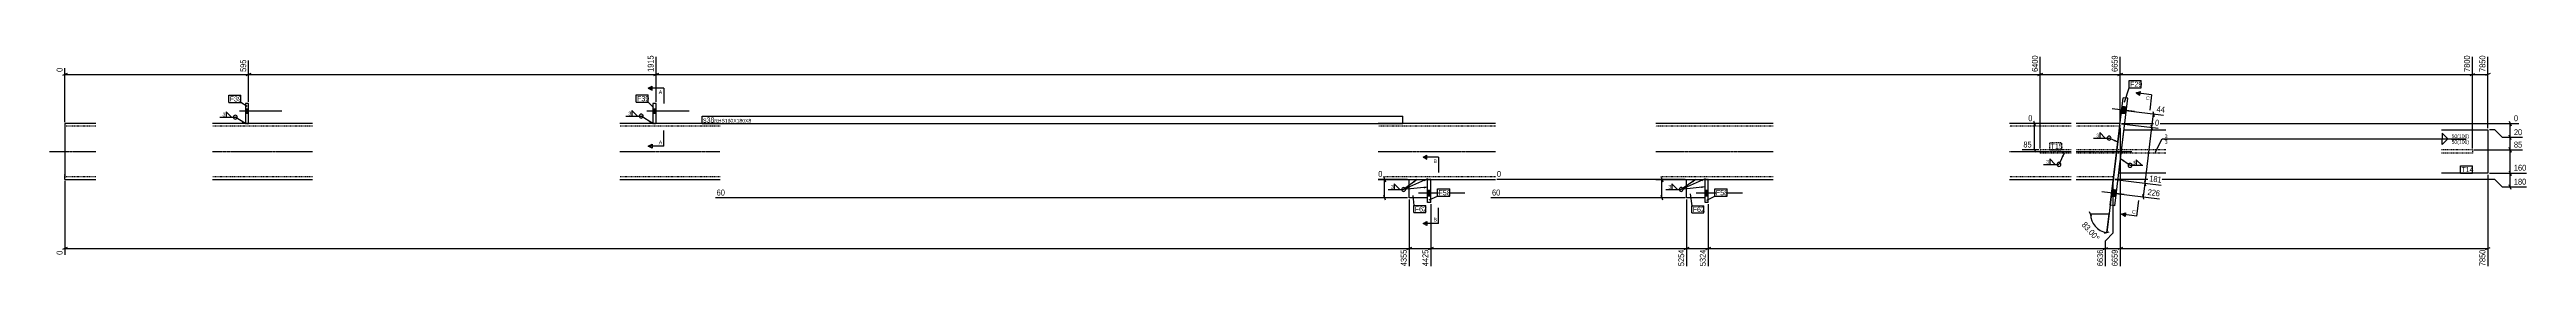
# Model space of a CAD drawing. Header units: millimetres. Extents: x 5277 to 67222, y 8 to 1401.
# Drawn here: x 44826 to 52851, y 8 to 692 of the extents above; entities that cross this region are included whole.
import ezdxf

# ---------------------------------------------------------------- set-up
doc = ezdxf.new("R2010")
doc.units = ezdxf.units.MM
doc.linetypes.add('DXK_LINE_DOT2', pattern=[3.9198, 1.9599, -1.9599])
doc.linetypes.add('DXK_LINE_DOT3', pattern=[5.9187, 2.979, -0.9799, 0.9799, -0.9799])
for name, color, linetype in [('MÅLSÆTNING', 7, 'Continuous'), ('STÅL', 7, 'Continuous'), ('TEKST', 7, 'Continuous')]:
    doc.layers.add(name, color=color, linetype=linetype)
doc.styles.add('Arial', font='ARIAL.TTF', dxfattribs={"height": 0.2})
doc.styles.add('Arial Narrow', font='ARIALN.TTF', dxfattribs={"height": 0.2})

msp = doc.modelspace()

# ---------------------------------------------------------------- hatches: boundary and pattern name
at = {"layer": 'STÅL', "linetype": 'Continuous'}
for points in [[(45470.6, 505.3), (45470.6, 519.3), (45460.6, 519.3), (45460.6, 505.3)], [(45470.6, 505.3), (45470.6, 519.3), (45460.6, 519.3), (45460.6, 505.3)], [(46790.6, 505.3), (46790.6, 519.3), (46780.6, 519.3), (46780.6, 505.3)], [(46790.6, 505.3), (46790.6, 519.3), (46780.6, 519.3), (46780.6, 505.3)], [(51540.9, 527.2), (51538.2, 505.4), (51553.1, 503.6), (51555.8, 525.4)], [(51540.9, 527.2), (51538.2, 505.4), (51553.1, 503.6), (51555.8, 525.4)], [(49290.6, 256.3), (49290.6, 238.3), (49300.6, 238.3), (49300.6, 256.3)], [(49290.6, 256.3), (49290.6, 238.3), (49300.6, 238.3), (49300.6, 256.3)], [(50189.6, 256.3), (50189.6, 238.3), (50199.6, 238.3), (50199.6, 256.3)], [(50189.6, 256.3), (50189.6, 238.3), (50199.6, 238.3), (50199.6, 256.3)], [(51508, 259.3), (51505.3, 237.4), (51520.2, 235.6), (51522.9, 257.4)], [(51508, 259.3), (51505.3, 237.4), (51520.2, 235.6), (51522.9, 257.4)]]:
    msp.add_hatch(color=96, dxfattribs=at).paths.add_polyline_path(points)
at = {"layer": 'TEKST', "linetype": 'Continuous'}
for points in [[(45451.7, 481.6), (45460.6, 472.3), (45448.4, 476.3)], [(46771.8, 481.7), (46780.6, 472.3), (46768.4, 476.5)], [(51516.7, 421), (51526.9, 413), (51514.2, 415.2)], [(51344.9, 367.3), (51352.9, 377.3), (51350.6, 364.7)], [(49244.7, 287.3), (49256.6, 292.3), (49248.4, 282.3)], [(50147.5, 287.9), (50159.6, 292.3), (50151.1, 282.7)], [(50176.9, 291.4), (50189.6, 293.6), (50179.4, 285.7)], [(50176.9, 270.1), (50189.6, 268.3), (50177.5, 263.8)]]:
    msp.add_hatch(color=3, dxfattribs=at).paths.add_polyline_path(points)

# ---------------------------------------------------------------- linework, layer by layer
at = {"layer": 'MÅLSÆTNING', "color": 7, "linetype": 'Continuous'}
for p, q in [((44875.6, 477.3), (44875.6, 651.6)), ((45470.6, 542.3), (45470.6, 675.9)), ((45470.6, 542.3), (45470.6, 675.9)), ((46790.6, 542.3), (46790.6, 688.1)), ((46790.6, 542.3), (46790.6, 688.1)), ((51275.6, 392.3), (51275.6, 688.1)), ((51534.1, 477.3), (51534.1, 688.1)), ((52675.6, 392.3), (52675.6, 688.1)), ((52725.6, 457.3), (52725.6, 688.1)), ((44883.1, 633.9), (44868.1, 627.9)), ((44875.6, 630.9), (45470.6, 630.9)), ((45478.1, 633.9), (45463.1, 627.9)), ((45463.1, 627.9), (45478.1, 633.9)), ((45470.6, 630.9), (46790.6, 630.9)), ((46798.1, 633.9), (46783.1, 627.9)), ((46783.1, 627.9), (46798.1, 633.9)), ((46790.6, 630.9), (51275.6, 630.9)), ((51268.1, 627.9), (51283.1, 633.9)), ((51526.6, 627.9), (51541.6, 633.9)), ((52668.1, 627.9), (52683.1, 633.9)), ((52675.6, 630.9), (52725.6, 630.9)), ((52733.1, 633.9), (52718.1, 627.9)), ((51544.5, 515.7), (51674.9, 499.7)), ((51636.9, 459.7), (51642.3, 503.7)), ((51640.2, 511.5), (51644.4, 495.9)), ((51284, 472.3), (51236.6, 472.3)), ((51260.3, 464.8), (51254.3, 479.8)), ((51257.3, 387.3), (51257.3, 472.3)), ((51533.5, 467.4), (51491, 121)), ((51534.1, 459.2), (51534.1, 12)), ((51534.1, 459.2), (51534.1, 12)), ((51539.1, 471.7), (51657.4, 457.2)), ((51639, 451.9), (51634.8, 467.5)), ((52748, 452.3), (52730.6, 452.3)), ((52748, 452.3), (52730.6, 452.3)), ((52795, 479.8), (52801, 464.8)), ((51270.6, 387.3), (51217.2, 387.3)), ((51254.3, 394.8), (51260.3, 379.8)), ((52680.6, 387.3), (52838.2, 387.3)), ((52801, 379.8), (52795, 394.8)), ((52798, 312.3), (52798, 387.3)), ((44875.6, 287.3), (44875.6, 48.6)), ((49225.6, 292.3), (49130.6, 292.3)), ((49148.2, 299.8), (49154.2, 284.8)), ((49151.2, 232.3), (49151.2, 292.3)), ((50124.6, 292.3), (49515.1, 292.3)), ((50046.8, 299.8), (50052.8, 284.8)), ((50049.8, 232.3), (50049.8, 292.3)), ((51511.6, 247.7), (51661.4, 229.3)), ((52748, 292.3), (51517, 292.3)), ((51517, 291.7), (51666.8, 273.3)), ((51611.5, 227.9), (51607.3, 243.5)), ((51609.4, 235.7), (51614.8, 279.7)), ((51612.7, 287.5), (51616.9, 271.9)), ((52725.6, 307.3), (52725.6, 12)), ((52730.6, 312.3), (52850.3, 312.3)), ((52730.6, 312.3), (52850.3, 312.3)), ((52773, 267.3), (52748, 292.3)), ((52850.3, 267.3), (52773, 267.3)), ((52795, 319.8), (52801, 304.8)), ((52795, 319.8), (52801, 304.8)), ((52801, 259.8), (52795, 274.8)), ((52798, 267.3), (52798, 312.3)), ((49225.6, 232.3), (46983.6, 232.3)), ((49154.2, 224.8), (49148.2, 239.8)), ((49230.6, 227.3), (49230.6, 12)), ((49300.6, 212.3), (49300.6, 12)), ((49300.6, 212.3), (49300.6, 12)), ((50124.6, 232.3), (49495.6, 232.3)), ((50052.8, 224.8), (50046.8, 239.8)), ((50129.6, 227.3), (50129.6, 12)), ((50199.6, 212.3), (50199.6, 12)), ((51441.3, 173), (51435.3, 188)), ((51438.3, 180.5), (51498.3, 180.5)), ((51491, 121), (51498.3, 180.5)), ((51483.2, 118.9), (51498.8, 123)), ((44883.1, 72.3), (44868.1, 66.3)), ((49238.1, 72.3), (49223.1, 66.3)), ((49230.6, 69.3), (49300.6, 69.3)), ((49308.1, 72.3), (49293.1, 66.3)), ((49293.1, 66.3), (49308.1, 72.3)), ((50137.1, 72.3), (50122.1, 66.3)), ((50129.6, 69.3), (50199.6, 69.3)), ((50192.1, 66.3), (50207.1, 72.3)), ((51541.6, 72.3), (51526.6, 66.3)), ((51541.6, 72.3), (51526.6, 66.3)), ((51534.1, 69.3), (52725.6, 69.3)), ((52718.1, 66.3), (52733.1, 72.3))]:
    msp.add_line(p, q, dxfattribs=at)
msp.add_arc((51498.3, 180.5), 60, 180, 263, dxfattribs=at)
at = {"layer": 'STÅL', "color": 96, "linetype": 'Continuous'}
for p, q in [((45578.1, 512.3), (45440.6, 512.3)), ((45578.1, 512.3), (45440.6, 512.3)), ((45470.6, 519.3), (45460.6, 519.3)), ((45470.6, 519.3), (45460.6, 519.3)), ((45470.6, 505.3), (45460.6, 505.3)), ((45470.6, 505.3), (45460.6, 505.3)), ((46898.1, 512.3), (46760.6, 512.3)), ((46898.1, 512.3), (46760.6, 512.3)), ((46790.6, 519.3), (46780.6, 519.3)), ((46790.6, 519.3), (46780.6, 519.3)), ((46790.6, 505.3), (46780.6, 505.3)), ((46790.6, 505.3), (46780.6, 505.3)), ((51580.7, 511.3), (51508.3, 520.2)), ((51580.7, 511.3), (51508.3, 520.2)), ((51553.1, 503.6), (51538.2, 505.4)), ((51553.1, 503.6), (51538.2, 505.4)), ((51555.8, 525.4), (51540.9, 527.2)), ((51555.8, 525.4), (51540.9, 527.2)), ((49410.6, 247.3), (49260.6, 247.3)), ((49410.6, 247.3), (49260.6, 247.3)), ((49300.6, 256.3), (49290.6, 256.3)), ((49300.6, 256.3), (49290.6, 256.3)), ((50310.6, 247.3), (50160.6, 247.3)), ((50310.6, 247.3), (50160.6, 247.3)), ((50199.6, 256.3), (50189.6, 256.3)), ((50199.6, 256.3), (50189.6, 256.3)), ((51547.8, 243.3), (51475.4, 252.2)), ((51547.8, 243.3), (51475.4, 252.2)), ((51522.9, 257.4), (51508, 259.3)), ((51522.9, 257.4), (51508, 259.3)), ((49300.6, 238.3), (49290.6, 238.3)), ((49300.6, 238.3), (49290.6, 238.3)), ((50199.6, 238.3), (50189.6, 238.3)), ((50199.6, 238.3), (50189.6, 238.3)), ((51520.2, 235.6), (51505.3, 237.4)), ((51520.2, 235.6), (51505.3, 237.4))]:
    msp.add_line(p, q, dxfattribs=at)
at = {"layer": 'STÅL', "color": 2, "linetype": 'Continuous'}
for p, q in [((45470.6, 537.3), (45460.6, 537.3)), ((45460.6, 537.3), (45460.6, 472.3)), ((45470.6, 472.3), (45470.6, 537.3)), ((46790.6, 537.3), (46780.6, 537.3)), ((46780.6, 537.3), (46780.6, 472.3)), ((46790.6, 472.3), (46790.6, 537.3)), ((51501.8, 208.6), (51544.4, 556)), ((51516.6, 206.8), (51559.3, 554.2)), ((51559.3, 554.2), (51544.4, 556)), ((44975.6, 472.3), (44875.6, 472.3)), ((44875.6, 472.3), (44875.6, 308.3)), ((45678.1, 472.3), (45353.1, 472.3)), ((46998.1, 472.3), (46673.1, 472.3)), ((49510.6, 472.3), (49130.6, 472.3)), ((50410.6, 472.3), (50029.6, 472.3)), ((51375.6, 472.3), (51175.6, 472.3)), ((51534.1, 472.3), (51391.9, 472.3)), ((51546.8, 452.3), (51682.6, 452.3)), ((52575.6, 452.3), (52725.6, 452.3)), ((52725.6, 452.3), (52725.6, 312.3)), ((44875.6, 308.3), (44875.6, 297)), ((44875.6, 292.3), (44875.6, 297)), ((44875.6, 292.3), (44975.6, 292.3)), ((45353.1, 292.3), (45678.1, 292.3)), ((46673.1, 292.3), (46998.1, 292.3)), ((49130.6, 292.3), (49510.6, 292.3)), ((49230.6, 232.3), (49230.6, 292.3)), ((49290.6, 217.3), (49290.6, 292.3)), ((49300.6, 217.3), (49300.6, 292.3)), ((50029.6, 292.3), (50410.6, 292.3)), ((50129.6, 232.3), (50129.6, 292.3)), ((50189.6, 217.3), (50189.6, 292.3)), ((50199.6, 217.3), (50199.6, 292.3)), ((51175.6, 292.3), (51375.6, 292.3)), ((51391.9, 292.3), (51512, 292.3)), ((51682.6, 312.3), (51529.6, 312.3)), ((52725.6, 312.3), (52575.6, 312.3)), ((49290.6, 232.3), (49230.6, 232.3)), ((49300.6, 217.3), (49290.6, 217.3)), ((50189.6, 232.3), (50129.6, 232.3)), ((50199.6, 217.3), (50189.6, 217.3)), ((51516.6, 206.8), (51501.8, 208.6))]:
    msp.add_line(p, q, dxfattribs=at)
at = {"layer": 'STÅL', "color": 7, "linetype": 'DXK_LINE_DOT2'}
for p, q in [((44975.6, 464.3), (44875.6, 464.3)), ((45678.1, 464.3), (45353.1, 464.3)), ((45460.6, 472.3), (45470.6, 472.3)), ((46998.1, 464.3), (46673.1, 464.3)), ((46780.6, 472.3), (46790.6, 472.3)), ((49510.6, 464.3), (49130.6, 464.3)), ((50410.6, 464.3), (50029.6, 464.3)), ((51375.6, 464.3), (51175.6, 464.3)), ((51533.2, 464.3), (51391.9, 464.3)), ((51512, 292.3), (51534.1, 472.3)), ((51529.6, 312.3), (51546.8, 452.3)), ((51375.6, 387.3), (51275.6, 387.3)), ((51275.6, 387.3), (51275.6, 377.3)), ((51375.6, 377.3), (51275.6, 377.3)), ((51682.6, 387.3), (51391.9, 387.3)), ((51682.6, 377.3), (51391.9, 377.3)), ((52675.6, 387.3), (52575.6, 387.3)), ((52675.6, 377.3), (52575.6, 377.3)), ((52675.6, 387.3), (52675.6, 377.3)), ((44875.6, 302.2), (44875.6, 308.3)), ((44875.6, 300.9), (44875.6, 302.2)), ((44875.6, 300.3), (44875.6, 300.9)), ((44975.6, 300.3), (44875.6, 300.3)), ((44875.6, 297), (44875.6, 300.3)), ((45678.1, 300.3), (45353.1, 300.3)), ((46998.1, 300.3), (46673.1, 300.3)), ((49510.6, 300.3), (49130.6, 300.3)), ((49230.6, 292.3), (49290.6, 292.3)), ((49300.6, 292.3), (49290.6, 292.3)), ((49290.6, 232.3), (49290.6, 292.3)), ((50410.6, 300.3), (50029.6, 300.3)), ((50129.6, 292.3), (50189.6, 292.3)), ((50199.6, 292.3), (50189.6, 292.3)), ((50189.6, 232.3), (50189.6, 292.3)), ((51375.6, 300.3), (51175.6, 300.3)), ((51513, 300.3), (51391.9, 300.3))]:
    msp.add_line(p, q, dxfattribs=at)
at = {"layer": 'STÅL', "color": 7, "linetype": 'DXK_LINE_DOT3'}
for p, q in [((44825.6, 382.3), (44975.6, 382.3)), ((45353.1, 382.3), (45678.1, 382.3)), ((46673.1, 382.3), (46998.1, 382.3)), ((49130.6, 382.3), (49510.6, 382.3)), ((50029.6, 382.3), (50410.6, 382.3)), ((51175.6, 382.3), (51375.6, 382.3)), ((51391.9, 382.3), (51573.1, 382.3))]:
    msp.add_line(p, q, dxfattribs=at)
at = {"layer": 'TEKST', "color": 3, "linetype": 'Continuous'}
for p, q in [((52595.9, 423.4), (52578, 441.3)), ((52578, 441.3), (52578, 423.4)), ((52578, 423.4), (52595.9, 423.4))]:
    msp.add_line(p, q, dxfattribs=at)

# ---------------------------------------------------------------- next in the draw order: wipeouts: each hides what was drawn before it
at = {"color": 0, "linetype": 'Continuous'}
for points, layer in [([(44871.6, 655.6), (44843.6, 655.6), (44843.6, 635.4), (44871.6, 635.4)], 'MÅLSÆTNING'), ([(45466.6, 679.9), (45438.6, 679.9), (45438.6, 635.4), (45466.6, 635.4)], 'MÅLSÆTNING'), ([(46786.6, 692.1), (46758.6, 692.1), (46758.6, 635.4), (46786.6, 635.4)], 'MÅLSÆTNING'), ([(51271.6, 692.1), (51243.6, 692.1), (51243.6, 635.4), (51271.6, 635.4)], 'MÅLSÆTNING'), ([(52721.6, 692.1), (52693.6, 692.1), (52693.6, 635.4), (52721.6, 635.4)], 'MÅLSÆTNING'), ([(51252.8, 476.3), (51252.8, 504.3), (51232.6, 504.3), (51232.6, 476.3)], 'MÅLSÆTNING'), ([(51679.4, 503.2), (51682.8, 531), (51650.7, 534.9), (51647.3, 507.1)], 'MÅLSÆTNING'), ([(51249.2, 391.3), (51249.2, 419.3), (51216.8, 419.3), (51216.8, 391.3)], 'MÅLSÆTNING'), ([(52838.5, 391.3), (52838.5, 419.3), (52806.1, 419.3), (52806.1, 391.3)], 'MÅLSÆTNING'), ([(49146.7, 296.3), (49146.7, 324.3), (46999.1, 324.3), (46999.1, 296.3)], 'MÅLSÆTNING'), ([(50045.3, 296.3), (50045.3, 324.3), (49511.1, 324.3), (49511.1, 296.3)], 'MÅLSÆTNING'), ([(52850.7, 316.3), (52850.7, 344.3), (52806.1, 344.3), (52806.1, 316.3)], 'MÅLSÆTNING'), ([(51667.6, 277.3), (51671, 305.1), (51626.8, 310.5), (51623.4, 282.7)], 'MÅLSÆTNING'), ([(50195.6, 64.7), (50167.6, 64.7), (50167.6, 8), (50195.6, 8)], 'MÅLSÆTNING'), ([(52721.6, 64.7), (52693.6, 64.7), (52693.6, 8), (52721.6, 8)], 'MÅLSÆTNING'), ([(46810.6, 568.2), (46810.6, 580.7), (46799.5, 580.7), (46799.5, 568.2)], 'TEKST'), ([(46810.6, 405.9), (46810.6, 418.4), (46799.5, 418.4), (46799.5, 405.9)], 'TEKST'), ([(49320.6, 345.2), (49320.6, 357.7), (49309.5, 357.7), (49309.5, 345.2)], 'TEKST')]:
    msp.add_wipeout(points, dxfattribs=at).dxf.layer = layer
at = {"color": 0}
for points, layer in [([(51451.3, 89.9), (51472.3, 108.4), (51423.6, 163.5), (51402.6, 144.9)], 'MÅLSÆTNING'), ([(45394.8, 494.6), (45394.8, 509.1), (45385.2, 509.1), (45385.2, 494.6)], 'TEKST'), ([(46710, 498.3), (46710, 512.8), (46700.3, 512.8), (46700.3, 498.3)], 'TEKST'), ([(46973.8, 475.8), (46973.8, 493.3), (46942.9, 493.3), (46942.9, 475.8)], 'TEKST'), ([(51465.8, 427.1), (51465.8, 441.6), (51456.1, 441.6), (51456.1, 427.1)], 'TEKST'), ([(52672.9, 315.8), (52672.9, 333.3), (52639.8, 333.3), (52639.8, 315.8)], 'TEKST'), ([(49359, 241), (49359, 258.5), (49325.9, 258.5), (49325.9, 241)], 'TEKST')]:
    msp.add_wipeout(points, dxfattribs=at).dxf.layer = layer

# ---------------------------------------------------------------- next in the draw order: hatches: boundary and pattern name
at = {"layer": 'TEKST', "linetype": 'Continuous'}
for points in [[(46778.1, 587), (46778.1, 580.7), (46765.6, 587)], [(46778.1, 405.9), (46778.1, 399.7), (46765.6, 399.7)], [(49288.1, 364), (49288.1, 357.7), (49275.6, 364)]]:
    msp.add_hatch(color=30, dxfattribs=at).paths.add_polyline_path(points)

# ---------------------------------------------------------------- next in the draw order: linework, layer by layer
at = {"layer": 'MÅLSÆTNING', "color": 7, "linetype": 'Continuous'}
for p, q in [((51275.6, 392.3), (51275.6, 688.1)), ((52675.6, 392.3), (52675.6, 688.1)), ((51283.1, 633.9), (51268.1, 627.9)), ((51275.6, 630.9), (51534.1, 630.9)), ((52668.1, 627.9), (52683.1, 633.9)), ((51539.1, 472.3), (52826, 472.3)), ((51539.1, 471.7), (51657.4, 457.2)), ((51639, 451.9), (51634.8, 467.5)), ((52773, 427.3), (52748, 452.3)), ((52838.2, 427.3), (52773, 427.3)), ((52838.2, 427.3), (52773, 427.3)), ((52801, 419.8), (52795, 434.8)), ((52801, 419.8), (52795, 434.8)), ((52798, 427.3), (52798, 472.3)), ((52798, 387.3), (52798, 427.3)), ((52680.6, 387.3), (52838.2, 387.3)), ((52795, 394.8), (52801, 379.8)), ((51512, 119.3), (51512, 287.3)), ((51512, 119.3), (51512, 287.3)), ((50129.6, 227.3), (50129.6, 12)), ((50199.6, 212.3), (50199.6, 12)), ((51487, 94.3), (51512, 119.3)), ((51487, 12), (51487, 94.3)), ((49300.6, 69.3), (50129.6, 69.3)), ((50122.1, 66.3), (50137.1, 72.3)), ((50207.1, 72.3), (50192.1, 66.3)), ((51479.5, 66.3), (51494.5, 72.3)), ((51487, 69.3), (51534.1, 69.3))]:
    msp.add_line(p, q, dxfattribs=at)
at = {"layer": 'TEKST', "color": 30, "linetype": 'Continuous'}
for p, q in [((46765.6, 587), (46778.1, 593.2)), ((46765.6, 587), (46778.1, 580.7)), ((46778.1, 580.7), (46778.1, 593.2)), ((46765.6, 399.7), (46778.1, 405.9)), ((46778.1, 405.9), (46778.1, 393.4)), ((46778.1, 393.4), (46765.6, 399.7)), ((49275.6, 364), (49288.1, 370.2)), ((49275.6, 364), (49288.1, 357.7)), ((49288.1, 357.7), (49288.1, 370.2))]:
    msp.add_line(p, q, dxfattribs=at)
at = {"layer": 'TEKST', "color": 7, "linetype": 'Continuous'}
for p, q in [((46815.6, 587), (46765.6, 587)), ((46815.6, 587), (46815.6, 537)), ((46815.6, 399.7), (46815.6, 449.7)), ((46815.6, 399.7), (46765.6, 399.7)), ((49325.6, 364), (49275.6, 364)), ((49325.6, 364), (49325.6, 314))]:
    msp.add_line(p, q, dxfattribs=at)
at = {"layer": 'TEKST', "color": 3, "linetype": 'Continuous'}
for p, q in [((45377.4, 493.1), (45427.5, 493.1)), ((45415.2, 493.1), (45397.4, 510.9)), ((45397.4, 510.9), (45397.4, 493.1)), ((45397.4, 493.1), (45415.2, 493.1)), ((45460.6, 472.3), (45427.5, 493.1)), ((46692.6, 496.8), (46742.7, 496.8)), ((46730.4, 496.8), (46712.5, 514.6)), ((46712.5, 514.6), (46712.5, 496.8)), ((46712.5, 496.8), (46730.4, 496.8)), ((46780.6, 472.3), (46742.7, 496.8)), ((51448.4, 425.6), (51498.5, 425.6)), ((51486.2, 425.6), (51468.3, 443.4)), ((51468.3, 443.4), (51468.3, 425.6)), ((51468.3, 425.6), (51486.2, 425.6)), ((51526.9, 413), (51498.5, 425.6))]:
    msp.add_line(p, q, dxfattribs=at)
for centre, start, end in [((45427.5, 493.1), 90, 270), ((45427.5, 493.1), 270, 90), ((46742.7, 496.8), 90, 270), ((46742.7, 496.8), 270, 90), ((51498.5, 425.6), 90, 270), ((51498.5, 425.6), 270, 90)]:
    msp.add_arc(centre, 6.25, start, end, dxfattribs=at)

# ---------------------------------------------------------------- next in the draw order: texts
at = {"layer": 'MÅLSÆTNING', "color": 3, "linetype": 'Continuous', "style": 'Arial Narrow'}
for s, height, rotation, p in [('0', 19.1, 90.00021, (44867.6, 639.4)), ('595', 19.09, 90.00021, (45462.6, 639.4)), ('1915', 19.09, 90.00021, (46782.6, 639.4)), ('6400', 19.09, 90.00021, (51267.6, 639.4)), ('7850', 19.09, 90.00021, (52717.6, 639.4)), ('44', 19.09, -7.00154, (51651.7, 510.6)), ('5324', 19.09, 90.00021, (50191.6, 12)), ('7850', 19.09, 90.00021, (52717.6, 12))]:
    msp.add_text(s, height=height, rotation=rotation, dxfattribs=at).set_placement(p)
for s, height, p in [('0', 19.1, (51236.6, 480.3)), ('85', 19.09, (51220.8, 395.3)), ('85', 19.09, (52810.1, 395.3))]:
    msp.add_text(s, height=height, dxfattribs=at).set_placement(p)
at = {"layer": 'MÅLSÆTNING', "color": 3, "style": 'Arial Narrow'}
msp.add_text('83.00°', height=19.09, rotation=-48.50088, dxfattribs=at).set_placement((51408.3, 144.6))
at = {"layer": 'TEKST', "color": 3, "linetype": 'Continuous', "style": 'Arial'}
for s, p in [('A', (46799.5, 568.2)), ('A', (46799.5, 405.9)), ('B', (49309.5, 345.2))]:
    msp.add_text(s, height=11.9, dxfattribs=at).set_placement(p)
at = {"layer": 'TEKST', "color": 3, "style": 'Arial Narrow'}
for p in [(45386.2, 495.6), (46701.3, 499.3), (51457.1, 428.1)]:
    msp.add_text('3', height=11.9, dxfattribs=at).set_placement(p)

# ---------------------------------------------------------------- next in the draw order: wipeouts: each hides what was drawn before it
at = {"color": 0, "linetype": 'Continuous'}
for points in [[(49143.1, 236.3), (49143.1, 264.3), (46983.2, 264.3), (46983.2, 236.3)], [(50041.7, 236.3), (50041.7, 264.3), (49495.3, 264.3), (49495.3, 236.3)], [(51662.2, 233.3), (51665.6, 261.1), (51621.4, 266.5), (51618, 238.7)], [(52850.7, 271.3), (52850.7, 299.3), (52806.1, 299.3), (52806.1, 271.3)]]:
    msp.add_wipeout(points, dxfattribs=at).dxf.layer = 'MÅLSÆTNING'
at = {"color": 0}
for points in [[(46973.8, 475.8), (46973.8, 493.3), (46942.9, 493.3), (46942.9, 475.8)], [(52672.9, 315.8), (52672.9, 333.3), (52639.8, 333.3), (52639.8, 315.8)], [(49359, 241), (49359, 258.5), (49325.9, 258.5), (49325.9, 241)]]:
    msp.add_wipeout(points, dxfattribs=at).dxf.layer = 'TEKST'

# ---------------------------------------------------------------- next in the draw order: hatches: boundary and pattern name
at = {"layer": 'TEKST', "linetype": 'Continuous'}
for points in [[(49277.9, 291.4), (49290.6, 293.6), (49280.4, 285.7)], [(49277.9, 268.9), (49290.6, 266.9), (49278.5, 262.7)]]:
    msp.add_hatch(color=3, dxfattribs=at).paths.add_polyline_path(points)

# ---------------------------------------------------------------- next in the draw order: linework, layer by layer
at = {"layer": 'MÅLSÆTNING', "color": 7, "linetype": 'Continuous'}
for p, q in [((51614.8, 279.7), (51636.9, 459.7)), ((51517, 291.7), (51666.8, 273.3)), ((51612.7, 287.5), (51616.9, 271.9))]:
    msp.add_line(p, q, dxfattribs=at)
at = {"layer": 'TEKST', "color": 7, "linetype": 'Continuous'}
for p, q in [((52636.8, 336.3), (52675.9, 336.3)), ((52636.8, 312.8), (52636.8, 336.3)), ((52675.9, 312.8), (52675.9, 336.3)), ((49322.9, 261.5), (49362, 261.5)), ((49322.9, 238), (49322.9, 261.5)), ((49362, 238), (49362, 261.5)), ((52636.8, 312.8), (52675.9, 312.8)), ((49322.9, 238), (49362, 238))]:
    msp.add_line(p, q, dxfattribs=at)

# ---------------------------------------------------------------- next in the draw order: texts
at = {"layer": 'MÅLSÆTNING', "color": 3, "linetype": 'Continuous', "style": 'Arial Narrow'}
for s, height, p in [('160', 19.09, (52810.1, 320.3)), ('60', 19.09, (46987.2, 240.3)), ('0', 19.1, (49130.6, 300.3)), ('60', 19.09, (49499.3, 240.3)), ('0', 19.1, (49515.1, 300.3)), ('180', 19.09, (52810.1, 275.3))]:
    msp.add_text(s, height=height, dxfattribs=at).set_placement(p)
for s, p in [('226', (51622.4, 242.2)), ('181', (51627.8, 286.2))]:
    msp.add_text(s, height=19.09, rotation=-7.00154, dxfattribs=at).set_placement(p)
at = {"layer": 'TEKST', "color": 3, "style": 'Arial Narrow'}
for s, p in [('T14', (52639.8, 315.8)), ('F58', (49325.9, 241))]:
    msp.add_text(s, height=16.7, dxfattribs=at).set_placement(p)

# ---------------------------------------------------------------- next in the draw order: wipeouts: each hides what was drawn before it
at = {"color": 0, "linetype": 'Continuous'}
for points, layer in [([(51530.1, 692.1), (51502.1, 692.1), (51502.1, 635.4), (51530.1, 635.4)], 'MÅLSÆTNING'), ([(52826.3, 476.3), (52826.3, 504.3), (52806.1, 504.3), (52806.1, 476.3)], 'MÅLSÆTNING'), ([(49296.6, 64.7), (49268.6, 64.7), (49268.6, 8), (49296.6, 8)], 'MÅLSÆTNING'), ([(50125.6, 64.7), (50097.6, 64.7), (50097.6, 8), (50125.6, 8)], 'MÅLSÆTNING'), ([(51530.1, 64.7), (51502.1, 64.7), (51502.1, 8), (51530.1, 8)], 'MÅLSÆTNING'), ([(51629.1, 547.9), (51630.6, 560.3), (51618.6, 561.7), (51617.1, 549.3)], 'TEKST'), ([(52656.4, 424.9), (52656.4, 439.4), (52607.2, 439.4), (52607.2, 424.9)], 'TEKST'), ([(51584, 180.8), (51585.5, 193.2), (51573.6, 194.7), (51572, 182.2)], 'TEKST')]:
    msp.add_wipeout(points, dxfattribs=at).dxf.layer = layer
at = {"color": 0}
for points in [[(46762.3, 544.7), (46762.3, 562.2), (46729.2, 562.2), (46729.2, 544.7)], [(45442.3, 543.9), (45442.3, 561.4), (45409.2, 561.4), (45409.2, 543.9)], [(49207.1, 475.8), (49207.1, 488.3), (46979.1, 488.3), (46979.1, 475.8)], [(51303.4, 342.1), (51303.4, 356.6), (51293.8, 356.6), (51293.8, 342.1)], [(50079.3, 261.4), (50079.3, 275.9), (50069.7, 275.9), (50069.7, 261.4)], [(50182.4, 186.9), (50182.4, 204.4), (50149.4, 204.4), (50149.4, 186.9)]]:
    msp.add_wipeout(points, dxfattribs=at).dxf.layer = 'TEKST'

# ---------------------------------------------------------------- next in the draw order: hatches: boundary and pattern name
at = {"layer": 'TEKST', "linetype": 'Continuous'}
for points in [[(51599.1, 570.4), (51598.3, 564.2), (51586.7, 572)], [(51551.7, 184.7), (51551, 178.5), (51538.6, 180.1)]]:
    msp.add_hatch(color=30, dxfattribs=at).paths.add_polyline_path(points)

# ---------------------------------------------------------------- next in the draw order: linework, layer by layer
at = {"layer": 'MÅLSÆTNING', "color": 7, "linetype": 'Continuous'}
for p, q in [((51534.1, 477.3), (51534.1, 688.1)), ((51541.6, 633.9), (51526.6, 627.9)), ((51534.1, 630.9), (52675.6, 630.9)), ((52773, 427.3), (52748, 452.3)), ((49230.6, 227.3), (49230.6, 12)), ((51487, 94.3), (51512, 119.3)), ((51487, 12), (51487, 94.3)), ((44875.6, 69.3), (49230.6, 69.3)), ((49223.1, 66.3), (49238.1, 72.3)), ((50199.6, 69.3), (51487, 69.3)), ((51479.5, 66.3), (51494.5, 72.3))]:
    msp.add_line(p, q, dxfattribs=at)
at = {"layer": 'TEKST', "color": 30, "linetype": 'Continuous'}
for p, q in [((51586.7, 572), (51599.8, 576.6)), ((51586.7, 572), (51598.3, 564.2)), ((51598.3, 564.2), (51599.8, 576.6)), ((51538.6, 180.1), (51551.7, 184.7)), ((51550.2, 172.3), (51538.6, 180.1)), ((51551.7, 184.7), (51550.2, 172.3))]:
    msp.add_line(p, q, dxfattribs=at)
at = {"layer": 'TEKST', "color": 7, "linetype": 'Continuous'}
for p, q in [((51636.3, 565.9), (51586.7, 572)), ((51588.2, 174), (51538.6, 180.1)), ((51588.2, 174), (51594.3, 223.6))]:
    msp.add_line(p, q, dxfattribs=at)
at = {"layer": 'TEKST', "color": 3, "linetype": 'Continuous'}
for p, q in [((52578, 423.4), (52595.9, 423.4)), ((52595.9, 423.4), (52578, 405.5)), ((52578, 405.5), (52578, 423.4)), ((51286, 340.6), (51336.1, 340.6)), ((51323.8, 340.6), (51306, 358.5)), ((51306, 358.5), (51306, 340.6)), ((51306, 340.6), (51323.8, 340.6)), ((51352.9, 377.3), (51336.1, 340.6)), ((50062, 259.9), (50112.1, 259.9)), ((50099.8, 259.9), (50081.9, 277.8)), ((50081.9, 277.8), (50081.9, 259.9)), ((50081.9, 259.9), (50099.8, 259.9)), ((50189.6, 293.6), (50112.1, 259.9)), ((50159.6, 292.3), (50112.1, 259.9)), ((50189.6, 268.3), (50112.1, 259.9))]:
    msp.add_line(p, q, dxfattribs=at)
for centre, start, end in [((51336.1, 340.6), 90, 270), ((51336.1, 340.6), 270, 90), ((50112.1, 259.9), 90, 270), ((50112.1, 259.9), 270, 90)]:
    msp.add_arc(centre, 6.25, start, end, dxfattribs=at)

# ---------------------------------------------------------------- next in the draw order: texts
at = {"layer": 'MÅLSÆTNING', "color": 3, "linetype": 'Continuous', "style": 'Arial Narrow'}
for s, p in [('6659', (51526.1, 639.4)), ('4425', (49292.6, 12)), ('5254', (50121.6, 12)), ('6659', (51526.1, 12))]:
    msp.add_text(s, height=19.09, rotation=90.00021, dxfattribs=at).set_placement(p)
msp.add_text('0', height=19.1, dxfattribs=at).set_placement((52810.1, 480.3))
at = {"layer": 'TEKST', "color": 3, "linetype": 'Continuous', "style": 'Arial'}
for p in [(51617.1, 549.3), (51572, 182.2)]:
    msp.add_text('C', height=11.9, rotation=-7.00154, dxfattribs=at).set_placement(p)
at = {"layer": 'TEKST', "color": 3, "style": 'Arial Narrow'}
for p in [(51294.8, 343.1), (50070.7, 262.4)]:
    msp.add_text('3', height=11.9, dxfattribs=at).set_placement(p)

# ---------------------------------------------------------------- next in the draw order: wipeouts: each hides what was drawn before it
at = {"color": 0, "linetype": 'Continuous'}
msp.add_wipeout([(51661.9, 460.7), (51665.3, 488.5), (51645.3, 490.9), (51641.9, 463.1)], dxfattribs=at).dxf.layer = 'MÅLSÆTNING'
at = {"color": 0}
for points in [[(46762.3, 544.7), (46762.3, 562.2), (46729.2, 562.2), (46729.2, 544.7)], [(45442.3, 543.9), (45442.3, 561.4), (45409.2, 561.4), (45409.2, 543.9)], [(49207.1, 475.8), (49207.1, 488.3), (46979.1, 488.3), (46979.1, 475.8)], [(51583.5, 339.2), (51583.5, 353.7), (51573.9, 353.7), (51573.9, 339.2)], [(49180, 261.1), (49180, 275.6), (49170.4, 275.6), (49170.4, 261.1)], [(50182.4, 186.9), (50182.4, 204.4), (50149.4, 204.4), (50149.4, 186.9)]]:
    msp.add_wipeout(points, dxfattribs=at).dxf.layer = 'TEKST'

# ---------------------------------------------------------------- next in the draw order: hatches: boundary and pattern name
at = {"layer": 'TEKST', "linetype": 'Continuous'}
msp.add_hatch(color=3, dxfattribs=at).paths.add_polyline_path([(51543.8, 349.5), (51535.4, 359.3), (51547.4, 354.7)])

# ---------------------------------------------------------------- next in the draw order: linework, layer by layer
at = {"layer": 'TEKST', "color": 7, "linetype": 'Continuous'}
for p, q in [((45406.2, 564.4), (45445.3, 564.4)), ((45406.2, 540.9), (45406.2, 564.4)), ((45445.3, 540.9), (45445.3, 564.4)), ((46726.2, 565.2), (46765.3, 565.2)), ((46726.2, 541.7), (46726.2, 565.2)), ((46765.3, 541.7), (46765.3, 565.2)), ((51636.3, 565.9), (51630.2, 516.2)), ((45406.2, 540.9), (45445.3, 540.9)), ((45465.5, 528), (45445.3, 540.9)), ((46726.2, 541.7), (46765.3, 541.7)), ((46782.9, 524), (46765.3, 541.7)), ((46939.9, 496.3), (49210.1, 496.3)), ((46939.9, 472.8), (46939.9, 496.3)), ((49210.1, 472.8), (49210.1, 496.3)), ((46939.9, 472.8), (49210.1, 472.8)), ((50141.4, 245.4), (50146.4, 207.4)), ((50146.4, 207.4), (50185.4, 207.4)), ((50146.4, 183.9), (50146.4, 207.4)), ((50146.4, 183.9), (50185.4, 183.9)), ((50185.4, 183.9), (50185.4, 207.4))]:
    msp.add_line(p, q, dxfattribs=at)
at = {"layer": 'TEKST', "color": 3, "linetype": 'Continuous'}
for p, q in [((51535.4, 359.3), (51566.2, 337.7)), ((51566.2, 337.7), (51607.5, 337.7)), ((51604, 337.7), (51586.1, 355.6)), ((51586.1, 355.6), (51586.1, 337.7)), ((51586.1, 337.7), (51604, 337.7)), ((49162.6, 259.6), (49212.8, 259.6)), ((49200.4, 259.6), (49182.6, 277.4)), ((49182.6, 277.4), (49182.6, 259.6)), ((49182.6, 259.6), (49200.4, 259.6)), ((49290.6, 293.6), (49212.8, 259.6)), ((49256.6, 292.3), (49212.8, 259.6)), ((49290.6, 266.9), (49212.8, 259.6))]:
    msp.add_line(p, q, dxfattribs=at)
for centre, start, end in [((51566.2, 337.7), 90, 270), ((51566.2, 337.7), 270, 90), ((49212.8, 259.6), 90, 270), ((49212.8, 259.6), 270, 90)]:
    msp.add_arc(centre, 6.25, start, end, dxfattribs=at)

# ---------------------------------------------------------------- next in the draw order: texts
at = {"layer": 'MÅLSÆTNING', "color": 3, "linetype": 'Continuous', "style": 'Arial Narrow'}
msp.add_text('0', height=19.1, rotation=-7.00154, dxfattribs=at).set_placement((51646.3, 466.6))
at = {"layer": 'TEKST', "color": 3, "style": 'Arial Narrow'}
for s, height, p in [('F39', 16.7, (45409.2, 543.9)), ('F39', 16.7, (46729.2, 544.7)), ('s38', 16.7, (46942.9, 475.8)), ('RHS180X180X8', 11.93, (46979.1, 475.8)), ('3', 11.9, (51574.9, 340.2)), ('3', 11.9, (49171.4, 262.1)), ('F62', 16.7, (50149.4, 186.9))]:
    msp.add_text(s, height=height, dxfattribs=at).set_placement(p)

# ---------------------------------------------------------------- next in the draw order: wipeouts: each hides what was drawn before it
at = {"color": 0, "linetype": 'Continuous'}
for points, layer in [([(52671.6, 692.1), (52643.6, 692.1), (52643.6, 635.4), (52671.6, 635.4)], 'MÅLSÆTNING'), ([(52838.5, 431.3), (52838.5, 459.3), (52806.1, 459.3), (52806.1, 431.3)], 'MÅLSÆTNING'), ([(44871.6, 64.7), (44843.6, 64.7), (44843.6, 44.6), (44871.6, 44.6)], 'MÅLSÆTNING'), ([(49226.6, 64.7), (49198.6, 64.7), (49198.6, 8), (49226.6, 8)], 'MÅLSÆTNING'), ([(51483, 64.7), (51455, 64.7), (51455, 8), (51483, 8)], 'MÅLSÆTNING'), ([(52656.4, 406.2), (52656.4, 420.7), (52607.2, 420.7), (52607.2, 406.2)], 'TEKST')]:
    msp.add_wipeout(points, dxfattribs=at).dxf.layer = layer
at = {"color": 0}
for points in [[(51342.2, 390.8), (51342.2, 408.3), (51309.1, 408.3), (51309.1, 390.8)], [(49282, 187.8), (49282, 205.3), (49248.9, 205.3), (49248.9, 187.8)]]:
    msp.add_wipeout(points, dxfattribs=at).dxf.layer = 'TEKST'

# ---------------------------------------------------------------- next in the draw order: texts
at = {"layer": 'MÅLSÆTNING', "color": 3, "linetype": 'Continuous', "style": 'Arial Narrow'}
for s, height, p in [('7800', 19.09, (52667.6, 639.4)), ('0', 19.1, (44867.6, 48.6)), ('4355', 19.09, (49222.6, 12)), ('6636', 19.09, (51479, 12))]:
    msp.add_text(s, height=height, rotation=90.00021, dxfattribs=at).set_placement(p)
msp.add_text('20', height=19.09, dxfattribs=at).set_placement((52810.1, 435.3))
at = {"layer": 'TEKST', "color": 3, "linetype": 'Continuous', "style": 'Arial Narrow'}
for p in [(52608.2, 425.9), (52608.2, 407.2)]:
    msp.add_text('50(100)', height=11.93, dxfattribs=at).set_placement(p)

# ---------------------------------------------------------------- next in the draw order: wipeouts: each hides what was drawn before it
at = {"color": 0}
for points in [[(51599.6, 591.3), (51599.6, 608.8), (51566.6, 608.8), (51566.6, 591.3)], [(51342.2, 390.8), (51342.2, 408.3), (51309.1, 408.3), (51309.1, 390.8)], [(51687.4, 424.9), (51687.4, 439.4), (51677.7, 439.4), (51677.7, 424.9)], [(50257.5, 241.3), (50257.5, 258.8), (50224.4, 258.8), (50224.4, 241.3)], [(49282, 187.8), (49282, 205.3), (49248.9, 205.3), (49248.9, 187.8)]]:
    msp.add_wipeout(points, dxfattribs=at).dxf.layer = 'TEKST'

# ---------------------------------------------------------------- next in the draw order: linework, layer by layer
at = {"layer": 'TEKST', "color": 7, "linetype": 'DXK_LINE_DOT2'}
for p, q in [((51306.1, 411.3), (51345.2, 411.3)), ((51306.1, 387.8), (51306.1, 411.3)), ((51345.2, 387.8), (51345.2, 411.3)), ((51306.1, 387.8), (51345.2, 387.8))]:
    msp.add_line(p, q, dxfattribs=at)
at = {"layer": 'TEKST', "color": 7, "linetype": 'Continuous'}
for p, q in [((49242.9, 240.5), (49245.9, 208.3)), ((49245.9, 208.3), (49285, 208.3)), ((49245.9, 184.8), (49245.9, 208.3)), ((49245.9, 184.8), (49285, 184.8)), ((49285, 184.8), (49285, 208.3)), ((49295.6, 226.1), (49322.9, 238))]:
    msp.add_line(p, q, dxfattribs=at)

# ---------------------------------------------------------------- next in the draw order: texts
at = {"layer": 'TEKST', "color": 3, "style": 'Arial Narrow'}
for s, p in [('T15', (51309.1, 390.8)), ('F62', (49248.9, 187.8))]:
    msp.add_text(s, height=16.7, dxfattribs=at).set_placement(p)

# ---------------------------------------------------------------- next in the draw order: wipeouts: each hides what was drawn before it
at = {"color": 0}
for points in [[(51599.6, 591.3), (51599.6, 608.8), (51566.6, 608.8), (51566.6, 591.3)], [(50257.5, 241.3), (50257.5, 258.8), (50224.4, 258.8), (50224.4, 241.3)]]:
    msp.add_wipeout(points, dxfattribs=at).dxf.layer = 'TEKST'
at = {"color": 0, "linetype": 'Continuous'}
msp.add_wipeout([(51687.4, 406.2), (51687.4, 420.7), (51677.7, 420.7), (51677.7, 406.2)], dxfattribs=at).dxf.layer = 'TEKST'

# ---------------------------------------------------------------- next in the draw order: hatches: boundary and pattern name
at = {"layer": 'TEKST', "linetype": 'Continuous'}
msp.add_hatch(color=3, dxfattribs=at).paths.add_polyline_path([(51655.1, 387.1), (51646.6, 377.3), (51649.5, 389.9)])

# ---------------------------------------------------------------- next in the draw order: linework, layer by layer
at = {"layer": 'TEKST', "color": 7, "linetype": 'Continuous'}
for p, q in [((51548.8, 541.6), (51563.6, 588.3)), ((51563.6, 611.8), (51602.6, 611.8)), ((51563.6, 588.3), (51563.6, 611.8)), ((51563.6, 588.3), (51602.6, 588.3)), ((51602.6, 588.3), (51602.6, 611.8)), ((50221.4, 261.8), (50260.5, 261.8)), ((50221.4, 238.3), (50221.4, 261.8)), ((50260.5, 238.3), (50260.5, 261.8)), ((50195, 225.2), (50221.4, 238.3)), ((50221.4, 238.3), (50260.5, 238.3))]:
    msp.add_line(p, q, dxfattribs=at)
at = {"layer": 'TEKST', "color": 3, "linetype": 'Continuous'}
for p, q in [((51646.6, 377.3), (51670, 423.4)), ((51670, 423.4), (52655.4, 423.4))]:
    msp.add_line(p, q, dxfattribs=at)

# ---------------------------------------------------------------- next in the draw order: texts
at = {"layer": 'TEKST', "color": 3, "style": 'Arial Narrow'}
for s, height, p in [('F29', 16.7, (51566.6, 591.3)), ('3', 11.9, (51678.7, 425.9)), ('F58', 16.7, (50224.4, 241.3))]:
    msp.add_text(s, height=height, dxfattribs=at).set_placement(p)
at = {"layer": 'TEKST', "color": 3, "linetype": 'Continuous', "style": 'Arial Narrow'}
msp.add_text('3', height=11.9, dxfattribs=at).set_placement((51678.7, 407.2))

# ---------------------------------------------------------------- next in the draw order: wipeouts: each hides what was drawn before it
at = {"color": 0, "linetype": 'Continuous'}
msp.add_wipeout([(49320.6, 156.3), (49320.6, 168.8), (49309.5, 168.8), (49309.5, 156.3)], dxfattribs=at).dxf.layer = 'TEKST'

# ---------------------------------------------------------------- next in the draw order: hatches: boundary and pattern name
at = {"layer": 'TEKST', "linetype": 'Continuous'}
msp.add_hatch(color=30, dxfattribs=at).paths.add_polyline_path([(49288.1, 156.3), (49288.1, 150), (49275.6, 150)])

# ---------------------------------------------------------------- next in the draw order: linework, layer by layer
at = {"layer": 'TEKST', "color": 7, "linetype": 'Continuous'}
for q in [(49325.6, 200), (49275.6, 150)]:
    msp.add_line((49325.6, 150), q, dxfattribs=at)
at = {"layer": 'TEKST', "color": 30, "linetype": 'Continuous'}
for p, q in [((49275.6, 150), (49288.1, 156.3)), ((49288.1, 143.8), (49275.6, 150)), ((49288.1, 156.3), (49288.1, 143.8))]:
    msp.add_line(p, q, dxfattribs=at)

# ---------------------------------------------------------------- next in the draw order: texts
at = {"layer": 'TEKST', "color": 3, "linetype": 'Continuous', "style": 'Arial'}
msp.add_text('B', height=11.9, dxfattribs=at).set_placement((49309.5, 156.3))

doc.saveas('drawing.dxf')
